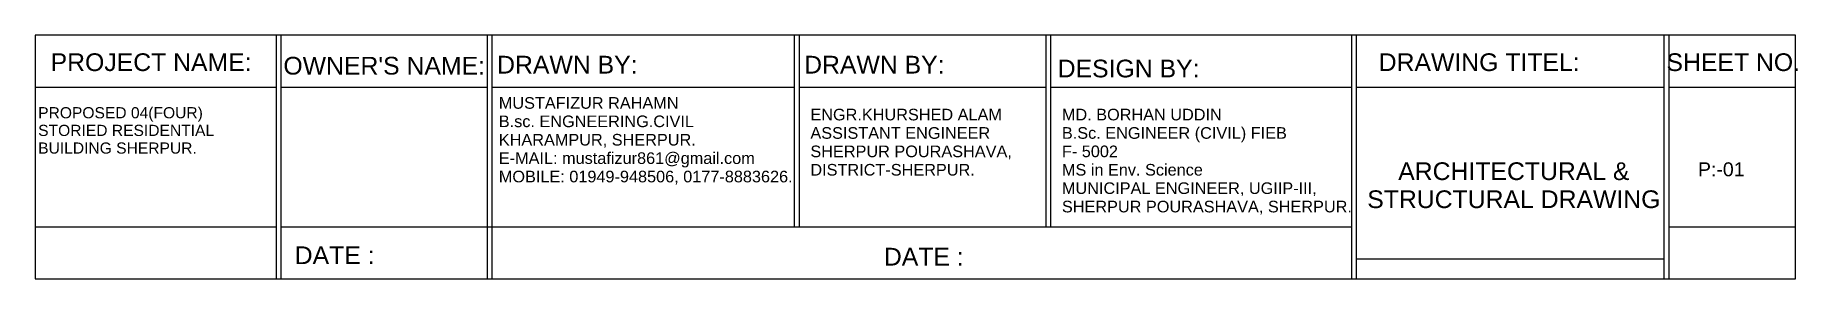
# Model space of a CAD drawing. Header units: inches. Extents: x -4010 to 92088, y -38563 to -1318.
# Drawn here: x 40974 to 41709, y -23758 to -23656 of the extents above; entities that cross this region are included whole.
import ezdxf

# ---------------------------------------------------------------- set-up
doc = ezdxf.new("R2010")
doc.units = ezdxf.units.IN
doc.header["$MEASUREMENT"] = 0
doc.layers.add('text', color=7, linetype='Continuous', true_color=0x6a7cf1)
doc.layers.add('Window', color=253, linetype='Continuous', lineweight=18)
doc.styles.add('ARIAL', font='arial.ttf')

msp = doc.modelspace()

# ---------------------------------------------------------------- texts
at = {"layer": 'text', "color": 1, "line_spacing_factor": 0.95, "style": 'ARIAL'}
for s, insert, char_height, width, attachment_point in [('PROJECT NAME:', (41022.328, -23663.387), 7.39875, 205.42303, 2), ("OWNER'S NAME:", (41119.552, -23664.859), 7.39875, 205.42303, 2), ('DRAWN BY:', (41195.944, -23664.426), 7.3987, 205.42303, 2), ('DRAWN BY:', (41324.01, -23664.426), 7.3987, 205.42303, 2), ('DRAWING TITEL:', (41576.278, -23663.387), 7.39875, 205.42303, 2), ('SHEET NO.', (41682.259, -23663.387), 7.3987, 205.42303, 2), ('DESIGN BY:', (41430.05, -23666.029), 7.3987, 205.42303, 2), ('PROPOSED 04(FOUR) \\PSTORIED RESIDENTIAL \\PBUILDING SHERPUR.', (40975.215, -23685.878), 4.6588, 161.68676, 1), ('MUSTAFIZUR RAHAMN\\PB.sc. ENGNEERING.CIVIL  \\PKHARAMPUR, SHERPUR.\\PE-MAIL: mustafizur861@gmail.com\\PMOBILE: 01949-948506, 0177-8883626.', (41167.368, -23681.687), 4.85513, 256.76935, 1), ('ENGR.KHURSHED ALAM\\PASSISTANT ENGINEER\\PSHERPUR POURASHAVA, \\PDISTRICT-SHERPUR.', (41297.326, -23686.547), 4.85513, 260.53995, 1), ('MD. BORHAN UDDIN\\PB.Sc. ENGINEER (CIVIL) FIEB\\PF- 5002\\PMS in Env. Science\\PMUNICIPAL ENGINEER, UGIIP-III,\\PSHERPUR POURASHAVA, SHERPUR.', (41402.237, -23686.547), 4.85513, 260.53995, 1), ('ARCHITECTURAL & \\PSTRUCTURAL DRAWING', (41590.748, -23708.933), 7.39875, 205.42303, 2), ('P:-01', (41677.258, -23708.941), 5.8235, 161.68676, 2), ('DATE :', (41098.878, -23744.057), 7.3987, 205.42303, 2), ('DATE :', (41344.637, -23744.659), 7.3987, 205.42303, 2)]:
    msp.add_mtext(s, dxfattribs=dict(at, insert=insert, char_height=char_height, width=width, attachment_point=attachment_point))

# ---------------------------------------------------------------- linework, layer by layer
at = {"layer": 'Window', "ltscale": 0.6}
for p, q in [((41074.497, -23655.805), (41074.497, -23757.604)), ((41074.497, -23655.805), (41074.497, -23757.604)), ((41076.47, -23655.805), (41076.47, -23757.604)), ((41162.539, -23655.805), (41162.539, -23757.604)), ((41162.539, -23655.805), (41162.539, -23757.604)), ((41164.512, -23655.805), (41164.512, -23757.604)), ((41290.605, -23655.805), (41290.605, -23735.826)), ((41290.605, -23655.805), (41290.605, -23735.826)), ((41292.578, -23655.805), (41292.578, -23735.826)), ((41395.516, -23655.805), (41395.516, -23735.826)), ((41395.516, -23655.805), (41395.516, -23735.826)), ((41397.489, -23655.805), (41397.489, -23735.826)), ((41522.975, -23655.805), (41522.975, -23757.604)), ((41522.975, -23655.805), (41522.975, -23757.604)), ((41524.948, -23655.805), (41524.948, -23757.604)), ((41653.374, -23655.805), (41653.374, -23757.604)), ((41653.374, -23655.805), (41653.374, -23757.604)), ((41655.347, -23655.805), (41655.347, -23757.604)), ((40974.003, -23677.584), (41074.497, -23677.584)), ((41076.47, -23677.584), (41103.186, -23677.584)), ((41076.47, -23677.584), (41162.539, -23677.584)), ((41164.512, -23677.584), (41290.605, -23677.584)), ((41292.578, -23677.584), (41395.516, -23677.584)), ((41360.018, -23677.584), (41395.516, -23677.584)), ((41397.489, -23677.584), (41522.975, -23677.584)), ((41511.19, -23677.584), (41522.975, -23677.584)), ((41524.948, -23677.584), (41653.374, -23677.584)), ((41655.347, -23677.584), (41708.255, -23677.584)), ((40974.003, -23735.826), (41074.497, -23735.826)), ((41076.47, -23735.826), (41103.186, -23735.826)), ((41076.47, -23735.826), (41395.516, -23735.826)), ((41360.018, -23735.826), (41522.975, -23735.826)), ((41655.347, -23735.826), (41708.255, -23735.826)), ((41524.948, -23749.269), (41653.374, -23749.269))]:
    msp.add_line(p, q, dxfattribs=at)
msp.add_lwpolyline([(40974.003, -23757.604), (41708.255, -23757.604), (41708.255, -23655.805), (40974.003, -23655.805)], close=True, dxfattribs=at)

msp.set_redraw_order([(e.dxf.handle, doc.entitydb.next_handle()) for e in msp.query("TEXT MTEXT ATTDEF DIMENSION ARC_DIMENSION")])  # texts and dimensions are drawn at this point

doc.saveas('drawing.dxf')
